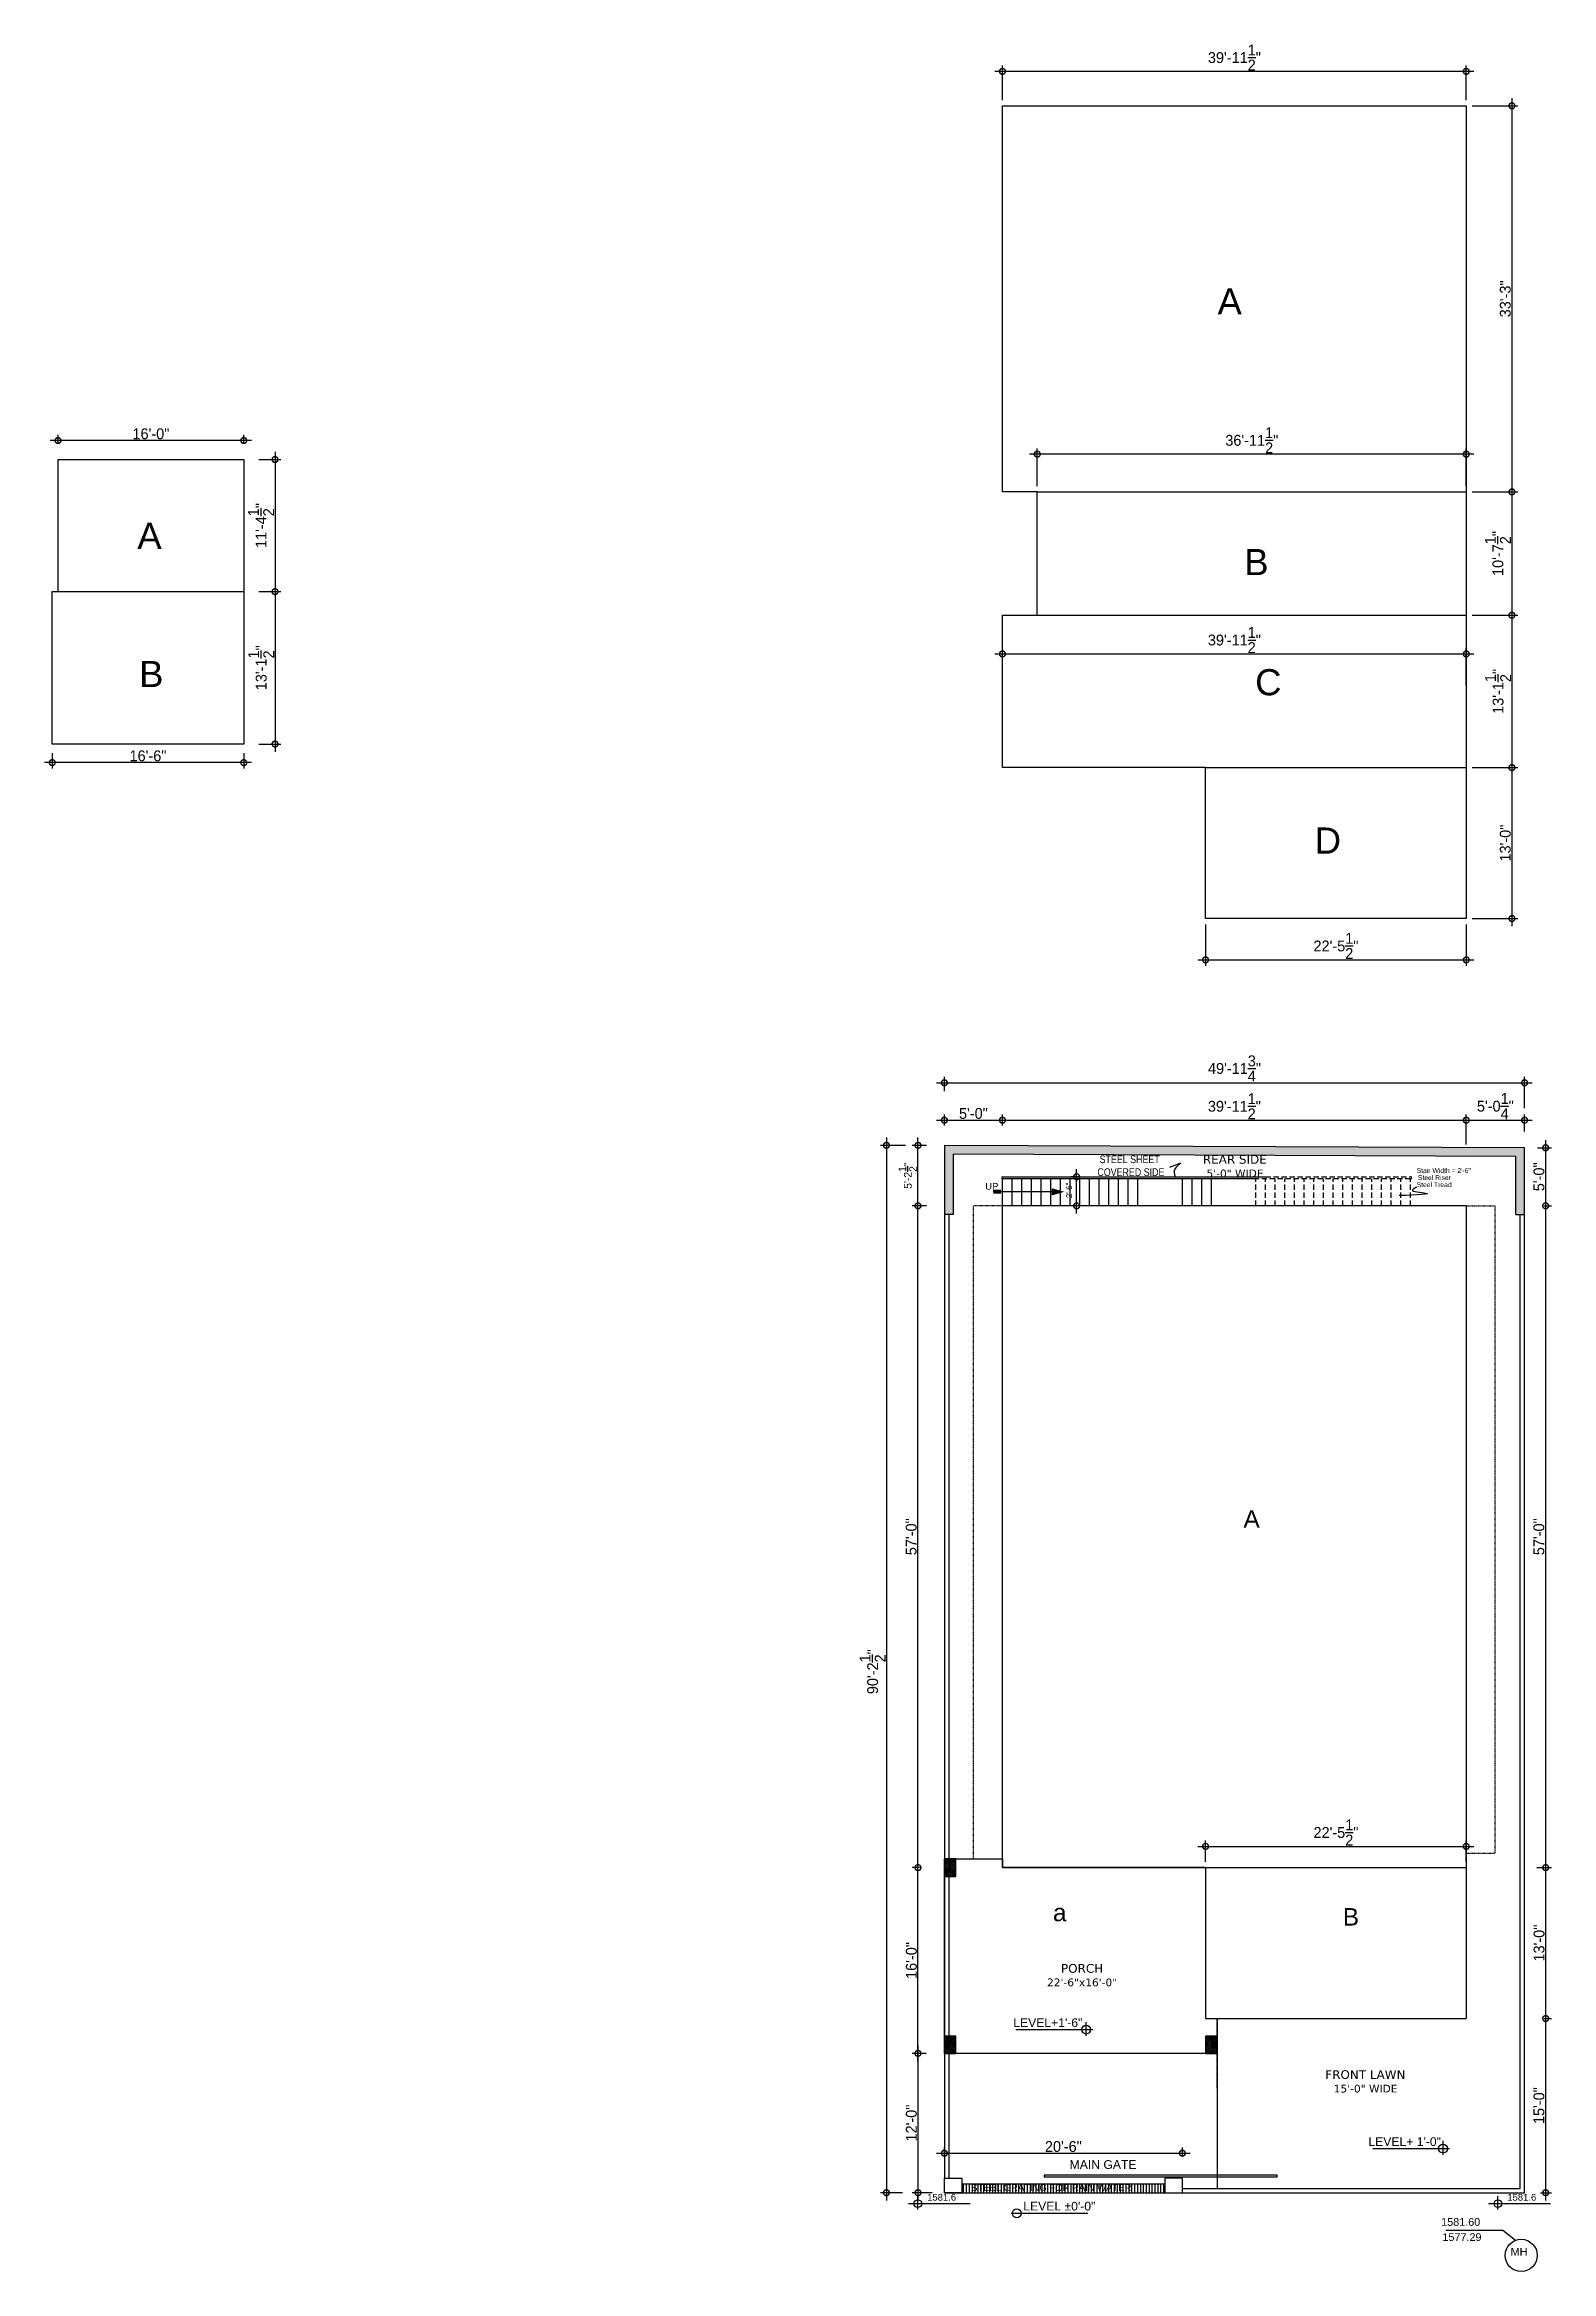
# Model space of a CAD drawing. Header units: inches. Extents: x -36906 to 35154, y -44700 to 686.
# Drawn here: x -25713 to -24155, y -26294 to -23993 of the extents above; entities that cross this region are included whole.
import ezdxf
from ezdxf.enums import TextEntityAlignment as Align

# ---------------------------------------------------------------- set-up
doc = ezdxf.new("R2010")
doc.units = ezdxf.units.IN
doc.header["$LTSCALE"] = 2
doc.header["$MEASUREMENT"] = 0
doc.header["$PDMODE"] = 2
doc.linetypes.add('DASHED2', pattern=[0.375, 0.25, -0.125])
doc.linetypes.add('HIDDEN', pattern=[0.375, 0.25, -0.125])
doc.styles.add('Dimension', font='swisscl.ttf')
doc.styles.add('dimtex', font='stylu.ttf')
doc.styles.add('SANSSERIF', font='sanss___.ttf', dxfattribs={"height": 7})
doc.dimstyles.new('G8', dxfattribs={"dimscale": 8, "dimtxt": 1, "dimasz": 1.75, "dimexe": 1, "dimexo": 0.25, "dimgap": 0.125, "dimtad": 1, "dimdec": 3, "dimzin": 3, "dimdsep": 46, "dimlunit": 4, "dimtxsty": 'dimtex', "dimblk": 'DOTSMALL', "dimcen": 0.09375, "dimdle": 1, "dimclrd": 256, "dimclre": 256, "dimclrt": 6, "dimadec": 0, "dimazin": 1, "dimtfac": 1, "dimtdec": 3, "dimtofl": 0, "dimtmove": 1, "dimatfit": 3, "dimldrblk": 'DOTSMALL', "dimfxl": 0, "dimtolj": 1, "dimtzin": 1, "dimlwd": -1, "dimlwe": -1, "dimarcsym": 0})
pattern_1 = [(50, (-124555.741, -52654.252), (7.17260183, -0.62752135), [0.75, -8.25]), (355, (-124555.741, -52654.252), (-1.38751334, 7.52192134), [0.6, -6.6]), (100.4514, (-124555.143, -52654.304), (5.7850938, 6.8943954), [0.6374019, -7.0114211]), (46.1842, (-124555.741, -52652.252), (10.6724105, -1.65519014), [1.125, -12.375]), (96.6356, (-124554.852, -52652.39), (9.3466271, 9.7411787), [0.9561029, -10.51713]), (351.1842, (-124555.741, -52652.252), (9.3466195, 9.741186), [0.9, -9.9]), (21, (-124554.741, -52652.752), (5.96907052, -4.0261889), [0.75, -8.25]), (326, (-124554.741, -52652.752), (2.4331533, 7.25150045), [0.6, -6.6]), (71.4514, (-124554.2436, -52653.0875), (8.4022263, 3.22530497), [0.6374019, -7.0114211]), (37.5, (-124555.741, -52654.252), (0.121598553, 3.32893854), [0, -6.52, 0, -6.7, 0, -6.625]), (7.5, (-124555.741, -52654.252), (2.63069537, 3.94411712), [0, -3.82, 0, -6.37, 0, -2.525]), (327.5, (-124557.971, -52654.252), (5.33822436, -0.22554872), [0, -2.5, 0, -7.8, 0, -10.35]), (317.5, (-124558.971, -52654.252), (5.8318617, 1.00104982), [0, -3.25, 0, -5.18, 0, -7.35])]

msp = doc.modelspace()

# ---------------------------------------------------------------- texts
at = {"style": 'SANSSERIF'}
for s, height, p in [('A', 27, (-24487.9487, -24271.5575)), ('A', 27, (-25604.6658, -24513.8719)), ('B', 27, (-24460.319, -24540.9361)), ('B', 27, (-25602.7653, -24656.6114)), ('C', 27, (-24448.0127, -24665.1184)), ('D', 27, (-24386.4348, -24828.7772)), ('Stair Width = 2\'-6"', 5, (-24266.6314, -25158.8324)), ('UP', 7, (-24733.8801, -25176.1217)), (' Steel Tread  ', 5, (-24275.5795, -25173.4586)), ('Steel Riser    ', 5, (-24272.42, -25166.0694)), ('A', 18, (-24465.2993, -25525.375)), ('a', 18, (-24663.6617, -25932.2148)), ('B', 18, (-24362.5669, -25936.6661)), ('LEVEL+1\'-6"', 9, (-24675.9815, -26041.56)), ('LEVEL+ 1\'-0"', 9, (-24307.0583, -26164.5175)), ('MAIN GATE', 9, (-24618.8592, -26188.1626)), ('1581.6', 7, (-24785.7543, -26221.0289)), ('STEEL GRATING FOR RAIN WATER', 7, (-24672.4265, -26211.0762)), ('1581.6', 7, (-24185.9996, -26221.0289)), ('LEVEL %%P0\'-0"', 9, (-24664.067, -26231.1841)), ('1581.60', 8, (-24249.1507, -26247.0107)), ('1577.29', 8, (-24247.8574, -26262.7082)), ('MH', 8, (-24188.8534, -26277.7952))]:
    msp.add_text(s, height=height, dxfattribs=at).set_placement(p, align=Align.CENTER)
at = {"insert": (-24593.9104, -25140.6771, 0), "char_height": 7, "width": 151.031655, "attachment_point": 2, "style": 'Dimension'}
msp.add_mtext('\\A1;{\\fTechnicLite|b0|i0|c2|p2;\\H1.143x;  STEEL SHEET    \\P   COVERED SIDE  \\H0.5831x;   }', dxfattribs=at)
at = {"char_height": 7, "attachment_point": 2, "style": 'SANSSERIF'}
for s, insert in [('\\A1;{\\fVerdana|b0|i0|c0|p34;\\H1.286x;   REAR SIDE \\H0.7781x;\\P\\H0.9994x;    \\H1.143x;5\'-0" WIDE}', (-24488.5605, -25140.2756)), ('{\\fVerdana|b0|i0|c0|p34;\\H1.286x;PORCH \\H0.7781x;\\P\\H1.142x;22\'-6"x16\'-0"}', (-24640.5867, -25976.4042)), ('\\A1;{\\fVerdana|b0|i0|c0|p34;\\H1.286x;   FRONT LAWN\\P\\H0.7776x;    \\H1.143x;15\'-0" WIDE}', (-24353.5723, -26086.1953))]:
    msp.add_mtext(s, dxfattribs=dict(at, insert=insert))

# ---------------------------------------------------------------- blocks, each defined once
blk = doc.blocks.new('_DotSmall')
at = {"color": 0, "linetype": 'ByBlock', "const_width": 0.5}
blk.add_lwpolyline([(-0.0625, 0, 1), (0.0625, 0, 1)], format="xyb", close=True, dxfattribs=at)
blk = doc.blocks.new('*D200')
for p, q in [((-24782.9, -25074.2), (-24782.9, -25059.6)), ((-24183.1, -25091.8), (-24183.1, -25059.6)), ((-24790.9, -25065.6), (-24175.1, -25065.6))]:
    blk.add_line(p, q)
at = {"layer": 'Defpoints', "color": 0}
for p in [(-24782.9, -25080.2), (-24183.1, -25065.6), (-24183.1, -25097.8)]:
    blk.add_point(p, dxfattribs=at)
at = {"xscale": 12, "yscale": 12, "zscale": 12, "rotation": 180}
blk.add_blockref('_DotSmall', (-24782.9, -25065.6), dxfattribs=at)
at = {"xscale": 12, "yscale": 12, "zscale": 12}
blk.add_blockref('_DotSmall', (-24183.1, -25065.6), dxfattribs=at)
at = {"color": 7, "insert": (-24483, -25050.8), "char_height": 11.2, "attachment_point": 5, "style": 'dimtex'}
blk.add_mtext('\\A1;49\'-11{\\H1.000000x;\\S3/4;}"', dxfattribs=at)
blk = doc.blocks.new('*D201')
for p, q in [((-24801.4, -25130.3), (-24816.2, -25130.3)), ((-24810.2, -25200.8), (-24810.2, -25122.3)), ((-24801.4, -25192.8), (-24816.2, -25192.8))]:
    blk.add_line(p, q)
at = {"layer": 'Defpoints', "color": 0}
for p in [(-24810.2, -25130.3), (-24795.4, -25130.3), (-24795.4, -25192.8)]:
    blk.add_point(p, dxfattribs=at)
at = {"xscale": 12, "yscale": 12, "zscale": 12}
for p, rotation in [((-24810.2, -25130.3), 90), ((-24810.2, -25192.8), 270)]:
    blk.add_blockref('_DotSmall', p, dxfattribs=dict(at, rotation=rotation))
at = {"color": 7, "insert": (-24820.7, -25161.6), "char_height": 8, "attachment_point": 5, "rotation": 90, "style": 'dimtex'}
blk.add_mtext('\\A1;5\'-2{\\H1.000000x;\\S1/2;}"', dxfattribs=at)
blk = doc.blocks.new('*D202')
for p, q in [((-24801.7, -26068.8), (-24816.2, -26068.8)), ((-24810.2, -26060.8), (-24810.2, -26220.8)), ((-24795.7, -26212.8), (-24816.2, -26212.8))]:
    blk.add_line(p, q)
at = {"layer": 'Defpoints', "color": 0}
for p in [(-24795.7, -26068.8), (-24810.2, -26212.8), (-24789.7, -26212.8)]:
    blk.add_point(p, dxfattribs=at)
at = {"xscale": 12, "yscale": 12, "zscale": 12}
for p, rotation in [((-24810.2, -26068.8), 90), ((-24810.2, -26212.8), 270)]:
    blk.add_blockref('_DotSmall', p, dxfattribs=dict(at, rotation=rotation))
at = {"color": 7, "insert": (-24817, -26140.8), "char_height": 11.2, "attachment_point": 5, "rotation": 90, "style": 'dimtex'}
blk.add_mtext('\\A1;12\'-0"', dxfattribs=at)
blk = doc.blocks.new('*D203')
for p, q in [((-24646.2, -25200.8), (-24646.2, -25154.8)), ((-24643.9, -25162.8), (-24652.2, -25162.8)), ((-24643.9, -25192.8), (-24652.2, -25192.8))]:
    blk.add_line(p, q)
at = {"layer": 'Defpoints', "color": 0}
for p in [(-24646.2, -25162.8), (-24637.9, -25162.8), (-24637.9, -25192.8)]:
    blk.add_point(p, dxfattribs=at)
at = {"xscale": 12, "yscale": 12, "zscale": 12}
for p, rotation in [((-24646.2, -25162.8), 90), ((-24646.2, -25192.8), 270)]:
    blk.add_blockref('_DotSmall', p, dxfattribs=dict(at, rotation=rotation))
at = {"color": 7, "insert": (-24654, -25176.8), "char_height": 6, "attachment_point": 5, "rotation": 90, "style": 'dimtex'}
blk.add_mtext('\\A1;2\'-6"', dxfattribs=at)
blk = doc.blocks.new('*D204')
for p, q in [((-24790.9, -25104.3), (-24714.9, -25104.3)), ((-24782.9, -25109.9), (-24782.9, -25098.3)), ((-24722.9, -25109.9), (-24722.9, -25098.3))]:
    blk.add_line(p, q)
at = {"layer": 'Defpoints', "color": 0}
for p in [(-24722.9, -25104.3), (-24782.9, -25115.9), (-24722.9, -25115.9)]:
    blk.add_point(p, dxfattribs=at)
at = {"xscale": 12, "yscale": 12, "zscale": 12, "rotation": 180}
blk.add_blockref('_DotSmall', (-24782.9, -25104.3), dxfattribs=at)
at = {"xscale": 12, "yscale": 12, "zscale": 12}
blk.add_blockref('_DotSmall', (-24722.9, -25104.3), dxfattribs=at)
at = {"color": 7, "insert": (-24752.9, -25097.4), "char_height": 11.2, "attachment_point": 5, "style": 'dimtex'}
blk.add_mtext('\\A1;5\'-0"', dxfattribs=at)
blk = doc.blocks.new('*D205')
for p, q in [((-24730.9, -25104.3), (-24235.4, -25104.3)), ((-24722.9, -25109.9), (-24722.9, -25098.3)), ((-24243.4, -25104.3), (-24243.4, -25098.3))]:
    blk.add_line(p, q)
at = {"layer": 'Defpoints', "color": 0}
for p in [(-24243.4, -25104.3), (-24243.4, -25110.3), (-24722.9, -25115.9)]:
    blk.add_point(p, dxfattribs=at)
at = {"xscale": 12, "yscale": 12, "zscale": 12, "rotation": 180}
blk.add_blockref('_DotSmall', (-24722.9, -25104.3), dxfattribs=at)
at = {"xscale": 12, "yscale": 12, "zscale": 12}
blk.add_blockref('_DotSmall', (-24243.4, -25104.3), dxfattribs=at)
at = {"color": 7, "insert": (-24483.1, -25089.9), "char_height": 11.2, "attachment_point": 5, "style": 'dimtex'}
blk.add_mtext('\\A1;39\'-11{\\H1.000000x;\\S1/2;}"', dxfattribs=at)
blk = doc.blocks.new('*D206')
for p, q in [((-24251.4, -25104.3), (-24175.1, -25104.3)), ((-24243.4, -25129.5), (-24243.4, -25098.3)), ((-24183.1, -25116), (-24183.1, -25098.3))]:
    blk.add_line(p, q)
at = {"layer": 'Defpoints', "color": 0}
for p in [(-24183.1, -25104.3), (-24183.1, -25122), (-24243.4, -25135.5)]:
    blk.add_point(p, dxfattribs=at)
at = {"xscale": 12, "yscale": 12, "zscale": 12, "rotation": 180}
blk.add_blockref('_DotSmall', (-24243.4, -25104.3), dxfattribs=at)
at = {"xscale": 12, "yscale": 12, "zscale": 12}
blk.add_blockref('_DotSmall', (-24183.1, -25104.3), dxfattribs=at)
at = {"color": 7, "insert": (-24213.3, -25089.8), "char_height": 11.2, "attachment_point": 5, "style": 'dimtex'}
blk.add_mtext('\\A1;5\'-0{\\H1.000000x;\\S1/4;}"', dxfattribs=at)
blk = doc.blocks.new('*D207')
for p, q in [((-24805, -25192.8), (-24816.2, -25192.8)), ((-24810.2, -25884.8), (-24810.2, -25184.8)), ((-24808.5, -25876.8), (-24816.2, -25876.8))]:
    blk.add_line(p, q)
at = {"layer": 'Defpoints', "color": 0}
for p in [(-24810.2, -25192.8), (-24799, -25192.8), (-24802.5, -25876.8)]:
    blk.add_point(p, dxfattribs=at)
at = {"xscale": 12, "yscale": 12, "zscale": 12}
for p, rotation in [((-24810.2, -25192.8), 90), ((-24810.2, -25876.8), 270)]:
    blk.add_blockref('_DotSmall', p, dxfattribs=dict(at, rotation=rotation))
at = {"color": 7, "insert": (-24817.2, -25534.8), "char_height": 11.2, "attachment_point": 5, "rotation": 90, "style": 'dimtex'}
blk.add_mtext('\\A1;57\'-0"', dxfattribs=at)
blk = doc.blocks.new('*D208')
for p, q in [((-24810.2, -26076.8), (-24810.2, -25868.8)), ((-24808.5, -25876.8), (-24816.2, -25876.8)), ((-24805.3, -26068.8), (-24816.2, -26068.8))]:
    blk.add_line(p, q)
at = {"layer": 'Defpoints', "color": 0}
for p in [(-24810.2, -25876.8), (-24802.5, -25876.8), (-24799.3, -26068.8)]:
    blk.add_point(p, dxfattribs=at)
at = {"xscale": 12, "yscale": 12, "zscale": 12}
for p, rotation in [((-24810.2, -25876.8), 90), ((-24810.2, -26068.8), 270)]:
    blk.add_blockref('_DotSmall', p, dxfattribs=dict(at, rotation=rotation))
at = {"color": 7, "insert": (-24817, -25972.8), "char_height": 11.2, "attachment_point": 5, "rotation": 90, "style": 'dimtex'}
blk.add_mtext('\\A1;16\'-0"', dxfattribs=at)
blk = doc.blocks.new('*D209')
for p, q in [((-24162.9, -25192.8), (-24155.3, -25192.8)), ((-24161.3, -25884.8), (-24161.3, -25184.8)), ((-24170.6, -25876.8), (-24155.3, -25876.8))]:
    blk.add_line(p, q)
at = {"layer": 'Defpoints', "color": 0}
for p in [(-24168.9, -25192.8), (-24161.3, -25192.8), (-24176.6, -25876.8)]:
    blk.add_point(p, dxfattribs=at)
at = {"xscale": 12, "yscale": 12, "zscale": 12}
for p, rotation in [((-24161.3, -25192.8), 90), ((-24161.3, -25876.8), 270)]:
    blk.add_blockref('_DotSmall', p, dxfattribs=dict(at, rotation=rotation))
at = {"color": 7, "insert": (-24168.3, -25534.8), "char_height": 11.2, "attachment_point": 5, "rotation": 90, "style": 'dimtex'}
blk.add_mtext('\\A1;57\'-0"', dxfattribs=at)
blk = doc.blocks.new('*D210')
for p, q in [((-24169.6, -25132.8), (-24155.3, -25132.8)), ((-24161.3, -25200.8), (-24161.3, -25124.8)), ((-24162.9, -25192.8), (-24155.3, -25192.8))]:
    blk.add_line(p, q)
at = {"layer": 'Defpoints', "color": 0}
for p in [(-24175.6, -25132.8), (-24161.3, -25132.8), (-24168.9, -25192.8)]:
    blk.add_point(p, dxfattribs=at)
at = {"xscale": 12, "yscale": 12, "zscale": 12}
for p, rotation in [((-24161.3, -25132.8), 90), ((-24161.3, -25192.8), 270)]:
    blk.add_blockref('_DotSmall', p, dxfattribs=dict(at, rotation=rotation))
at = {"color": 7, "insert": (-24168.2, -25162.8), "char_height": 11.2, "attachment_point": 5, "rotation": 90, "style": 'dimtex'}
blk.add_mtext('\\A1;5\'-0"', dxfattribs=at)
blk = doc.blocks.new('*D211')
for p, q in [((-24161.3, -26040.8), (-24161.3, -25868.8)), ((-24170.6, -25876.8), (-24155.3, -25876.8)), ((-24162.9, -26032.8), (-24155.3, -26032.8))]:
    blk.add_line(p, q)
at = {"layer": 'Defpoints', "color": 0}
for p in [(-24176.6, -25876.8), (-24161.3, -25876.8), (-24168.9, -26032.8)]:
    blk.add_point(p, dxfattribs=at)
at = {"xscale": 12, "yscale": 12, "zscale": 12}
for p, rotation in [((-24161.3, -25876.8), 90), ((-24161.3, -26032.8), 270)]:
    blk.add_blockref('_DotSmall', p, dxfattribs=dict(at, rotation=rotation))
at = {"color": 7, "insert": (-24168.1, -25954.8), "char_height": 11.2, "attachment_point": 5, "rotation": 90, "style": 'dimtex'}
blk.add_mtext('\\A1;13\'-0"', dxfattribs=at)
blk = doc.blocks.new('*D212')
for p, q in [((-24823.1, -25130.3), (-24848.8, -25130.3)), ((-24842.8, -25122.3), (-24842.8, -26220.8)), ((-24826.2, -26212.8), (-24848.8, -26212.8))]:
    blk.add_line(p, q)
at = {"layer": 'Defpoints', "color": 0}
for p in [(-24817.1, -25130.3), (-24842.8, -26212.8), (-24820.2, -26212.8)]:
    blk.add_point(p, dxfattribs=at)
at = {"xscale": 12, "yscale": 12, "zscale": 12}
for p, rotation in [((-24842.8, -25130.3), 90), ((-24842.8, -26212.8), 270)]:
    blk.add_blockref('_DotSmall', p, dxfattribs=dict(at, rotation=rotation))
at = {"color": 7, "insert": (-24857.1, -25674.3), "char_height": 11.2, "attachment_point": 5, "rotation": 90, "style": 'dimtex'}
blk.add_mtext('\\A1;90\'-2{\\H1.000000x;\\S1/2;}"', dxfattribs=at)
blk = doc.blocks.new('*D213')
for p, q in [((-24161.3, -26220.8), (-24161.3, -26024.8)), ((-24162.9, -26032.8), (-24155.3, -26032.8)), ((-24166.8, -26212.8), (-24155.3, -26212.8))]:
    blk.add_line(p, q)
at = {"layer": 'Defpoints', "color": 0}
for p in [(-24168.9, -26032.8), (-24161.3, -26032.8), (-24172.8, -26212.8)]:
    blk.add_point(p, dxfattribs=at)
at = {"xscale": 12, "yscale": 12, "zscale": 12}
for p, rotation in [((-24161.3, -26032.8), 90), ((-24161.3, -26212.8), 270)]:
    blk.add_blockref('_DotSmall', p, dxfattribs=dict(at, rotation=rotation))
at = {"color": 7, "insert": (-24168.2, -26122.8), "char_height": 11.2, "attachment_point": 5, "rotation": 90, "style": 'dimtex'}
blk.add_mtext('\\A1;15\'-0"', dxfattribs=at)
blk = doc.blocks.new('*D214')
for p, q in [((-24782.9, -26173.9), (-24782.9, -26166)), ((-24536.9, -26173.9), (-24536.9, -26166)), ((-24790.9, -26172), (-24528.9, -26172))]:
    blk.add_line(p, q)
at = {"layer": 'Defpoints', "color": 0}
for p in [(-24782.9, -26179.9), (-24536.9, -26172), (-24536.9, -26179.9)]:
    blk.add_point(p, dxfattribs=at)
at = {"xscale": 12, "yscale": 12, "zscale": 12, "rotation": 180}
blk.add_blockref('_DotSmall', (-24782.9, -26172), dxfattribs=at)
at = {"xscale": 12, "yscale": 12, "zscale": 12}
blk.add_blockref('_DotSmall', (-24536.9, -26172), dxfattribs=at)
at = {"color": 7, "insert": (-24659.9, -26165.1), "char_height": 11.2, "attachment_point": 5, "style": 'dimtex'}
blk.add_mtext('\\A1;20\'-6"', dxfattribs=at)
blk = doc.blocks.new('*D215')
for p, q in [((-24520.9, -25854.9), (-24235.4, -25854.9)), ((-24512.9, -25870.8), (-24512.9, -25848.9)), ((-24243.4, -25870.8), (-24243.4, -25848.9))]:
    blk.add_line(p, q)
at = {"layer": 'Defpoints', "color": 0}
for p in [(-24243.4, -25854.9), (-24512.9, -25876.8), (-24243.4, -25876.8)]:
    blk.add_point(p, dxfattribs=at)
at = {"xscale": 12, "yscale": 12, "zscale": 12, "rotation": 180}
blk.add_blockref('_DotSmall', (-24512.9, -25854.9), dxfattribs=at)
at = {"xscale": 12, "yscale": 12, "zscale": 12}
blk.add_blockref('_DotSmall', (-24243.4, -25854.9), dxfattribs=at)
at = {"color": 7, "insert": (-24378.1, -25840.5), "char_height": 11.2, "attachment_point": 5, "style": 'dimtex'}
blk.add_mtext('\\A1;22\'-5{\\H1.000000x;\\S1/2;}"', dxfattribs=at)
blk = doc.blocks.new('*D222')
for p, q in [((-24196.2, -24047.9), (-24196.2, -24462.9)), ((-24237.4, -24055.9), (-24190.2, -24055.9)), ((-24237.4, -24454.9), (-24190.2, -24454.9))]:
    blk.add_line(p, q)
at = {"layer": 'Defpoints', "color": 0}
for p in [(-24243.4, -24055.9), (-24243.4, -24454.9), (-24196.2, -24454.9)]:
    blk.add_point(p, dxfattribs=at)
at = {"xscale": 12, "yscale": 12, "zscale": 12}
for p, rotation in [((-24196.2, -24055.9), 90), ((-24196.2, -24454.9), 270)]:
    blk.add_blockref('_DotSmall', p, dxfattribs=dict(at, rotation=rotation))
at = {"color": 7, "insert": (-24203, -24255.4), "char_height": 11.2, "attachment_point": 5, "rotation": 90, "style": 'dimtex'}
blk.add_mtext('\\A1;33\'-3"', dxfattribs=at)
blk = doc.blocks.new('*D223')
for p, q in [((-24237.4, -24454.9), (-24190.2, -24454.9)), ((-24196.2, -24446.9), (-24196.2, -24590.4)), ((-24237.4, -24582.4), (-24190.2, -24582.4))]:
    blk.add_line(p, q)
at = {"layer": 'Defpoints', "color": 0}
for p in [(-24243.4, -24454.9), (-24243.4, -24582.4), (-24196.2, -24582.4)]:
    blk.add_point(p, dxfattribs=at)
at = {"xscale": 12, "yscale": 12, "zscale": 12}
for p, rotation in [((-24196.2, -24454.9), 90), ((-24196.2, -24582.4), 270)]:
    blk.add_blockref('_DotSmall', p, dxfattribs=dict(at, rotation=rotation))
at = {"color": 7, "insert": (-24210.7, -24518.6), "char_height": 11.2, "attachment_point": 5, "rotation": 90, "style": 'dimtex'}
blk.add_mtext('\\A1;10\'-7{\\H1.000000x;\\S1/2;}"', dxfattribs=at)
blk = doc.blocks.new('*D224')
for p, q in [((-24196.2, -24574.4), (-24196.2, -24747.9)), ((-24237.4, -24582.4), (-24190.2, -24582.4)), ((-24237.4, -24739.9), (-24190.2, -24739.9))]:
    blk.add_line(p, q)
at = {"layer": 'Defpoints', "color": 0}
for p in [(-24243.4, -24582.4), (-24243.4, -24739.9), (-24196.2, -24739.9)]:
    blk.add_point(p, dxfattribs=at)
at = {"xscale": 12, "yscale": 12, "zscale": 12}
for p, rotation in [((-24196.2, -24582.4), 90), ((-24196.2, -24739.9), 270)]:
    blk.add_blockref('_DotSmall', p, dxfattribs=dict(at, rotation=rotation))
at = {"color": 7, "insert": (-24210.5, -24661.1), "char_height": 11.2, "attachment_point": 5, "rotation": 90, "style": 'dimtex'}
blk.add_mtext('\\A1;13\'-1{\\H1.000000x;\\S1/2;}"', dxfattribs=at)
blk = doc.blocks.new('*D225')
for p, q in [((-24237.4, -24739.9), (-24190.2, -24739.9)), ((-24196.2, -24731.9), (-24196.2, -24903.9)), ((-24237.4, -24895.9), (-24190.2, -24895.9))]:
    blk.add_line(p, q)
at = {"layer": 'Defpoints', "color": 0}
for p in [(-24243.4, -24739.9), (-24243.4, -24895.9), (-24196.2, -24895.9)]:
    blk.add_point(p, dxfattribs=at)
at = {"xscale": 12, "yscale": 12, "zscale": 12}
for p, rotation in [((-24196.2, -24739.9), 90), ((-24196.2, -24895.9), 270)]:
    blk.add_blockref('_DotSmall', p, dxfattribs=dict(at, rotation=rotation))
at = {"color": 7, "insert": (-24203, -24817.9), "char_height": 11.2, "attachment_point": 5, "rotation": 90, "style": 'dimtex'}
blk.add_mtext('\\A1;13\'-0"', dxfattribs=at)
blk = doc.blocks.new('*D226')
for p, q in [((-24235.4, -24020.3), (-24730.9, -24020.3)), ((-24722.9, -24049.9), (-24722.9, -24014.3)), ((-24243.4, -24049.9), (-24243.4, -24014.3))]:
    blk.add_line(p, q)
at = {"layer": 'Defpoints', "color": 0}
for p in [(-24722.9, -24020.3), (-24722.9, -24055.9), (-24243.4, -24055.9)]:
    blk.add_point(p, dxfattribs=at)
at = {"xscale": 12, "yscale": 12, "zscale": 12, "rotation": 180}
blk.add_blockref('_DotSmall', (-24722.9, -24020.3), dxfattribs=at)
at = {"xscale": 12, "yscale": 12, "zscale": 12}
blk.add_blockref('_DotSmall', (-24243.4, -24020.3), dxfattribs=at)
at = {"color": 7, "insert": (-24483.1, -24006), "char_height": 11.2, "attachment_point": 5, "style": 'dimtex'}
blk.add_mtext('\\A1;39\'-11{\\H1.000000x;\\S1/2;}"', dxfattribs=at)
blk = doc.blocks.new('*D227')
for p, q in [((-24235.4, -24415.9), (-24694.9, -24415.9)), ((-24686.9, -24448.9), (-24686.9, -24409.9)), ((-24243.4, -24448.9), (-24243.4, -24409.9))]:
    blk.add_line(p, q)
at = {"layer": 'Defpoints', "color": 0}
for p in [(-24686.9, -24415.9), (-24686.9, -24454.9), (-24243.4, -24454.9)]:
    blk.add_point(p, dxfattribs=at)
at = {"xscale": 12, "yscale": 12, "zscale": 12, "rotation": 180}
blk.add_blockref('_DotSmall', (-24686.9, -24415.9), dxfattribs=at)
at = {"xscale": 12, "yscale": 12, "zscale": 12}
blk.add_blockref('_DotSmall', (-24243.4, -24415.9), dxfattribs=at)
at = {"color": 7, "insert": (-24465.1, -24401.6), "char_height": 11.2, "attachment_point": 5, "style": 'dimtex'}
blk.add_mtext('\\A1;36\'-11{\\H1.000000x;\\S1/2;}"', dxfattribs=at)
blk = doc.blocks.new('*D228')
for p, q in [((-24512.9, -24901.9), (-24512.9, -24944.6)), ((-24243.4, -24901.9), (-24243.4, -24944.6)), ((-24520.9, -24938.6), (-24235.4, -24938.6))]:
    blk.add_line(p, q)
at = {"layer": 'Defpoints', "color": 0}
for p in [(-24512.9, -24895.9), (-24243.4, -24895.9), (-24243.4, -24938.6)]:
    blk.add_point(p, dxfattribs=at)
at = {"xscale": 12, "yscale": 12, "zscale": 12, "rotation": 180}
blk.add_blockref('_DotSmall', (-24512.9, -24938.6), dxfattribs=at)
at = {"xscale": 12, "yscale": 12, "zscale": 12}
blk.add_blockref('_DotSmall', (-24243.4, -24938.6), dxfattribs=at)
at = {"color": 7, "insert": (-24378.1, -24924.2), "char_height": 11.2, "attachment_point": 5, "style": 'dimtex'}
blk.add_mtext('\\A1;22\'-5{\\H1.000000x;\\S1/2;}"', dxfattribs=at)
blk = doc.blocks.new('*D229')
for p, q in [((-24730.9, -24622.4), (-24235.4, -24622.4)), ((-24722.9, -24655.1), (-24722.9, -24616.4)), ((-24243.4, -24655.1), (-24243.4, -24616.4))]:
    blk.add_line(p, q)
at = {"layer": 'Defpoints', "color": 0}
for p in [(-24243.4, -24622.4), (-24722.9, -24661.1), (-24243.4, -24661.1)]:
    blk.add_point(p, dxfattribs=at)
at = {"xscale": 12, "yscale": 12, "zscale": 12, "rotation": 180}
blk.add_blockref('_DotSmall', (-24722.9, -24622.4), dxfattribs=at)
at = {"xscale": 12, "yscale": 12, "zscale": 12}
blk.add_blockref('_DotSmall', (-24243.4, -24622.4), dxfattribs=at)
at = {"color": 7, "insert": (-24483.1, -24608), "char_height": 11.2, "attachment_point": 5, "style": 'dimtex'}
blk.add_mtext('\\A1;39\'-11{\\H1.000000x;\\S1/2;}"', dxfattribs=at)
blk = doc.blocks.new('*D230')
for p, q in [((-25474.9, -24413.5), (-25474.9, -24566)), ((-25491.6, -24421.5), (-25468.9, -24421.5)), ((-25491.6, -24558), (-25468.9, -24558))]:
    blk.add_line(p, q)
at = {"layer": 'Defpoints', "color": 0}
for p in [(-25497.6, -24421.5), (-25497.6, -24558), (-25474.9, -24558)]:
    blk.add_point(p, dxfattribs=at)
at = {"xscale": 12, "yscale": 12, "zscale": 12}
for p, rotation in [((-25474.9, -24421.5), 90), ((-25474.9, -24558), 270)]:
    blk.add_blockref('_DotSmall', p, dxfattribs=dict(at, rotation=rotation))
at = {"color": 7, "insert": (-25489.3, -24489.7), "char_height": 11.2, "attachment_point": 5, "rotation": 90, "style": 'dimtex'}
blk.add_mtext('\\A1;11\'-4{\\H1.000000x;\\S1/2;}"', dxfattribs=at)
blk = doc.blocks.new('*D231')
for p, q in [((-25491.6, -24558), (-25468.9, -24558)), ((-25474.9, -24550), (-25474.9, -24723.5)), ((-25491.6, -24715.5), (-25468.9, -24715.5))]:
    blk.add_line(p, q)
at = {"layer": 'Defpoints', "color": 0}
for p in [(-25497.6, -24558), (-25497.6, -24715.5), (-25474.9, -24715.5)]:
    blk.add_point(p, dxfattribs=at)
at = {"xscale": 12, "yscale": 12, "zscale": 12}
for p, rotation in [((-25474.9, -24558), 90), ((-25474.9, -24715.5), 270)]:
    blk.add_blockref('_DotSmall', p, dxfattribs=dict(at, rotation=rotation))
at = {"color": 7, "insert": (-25489.2, -24636.7), "char_height": 11.2, "attachment_point": 5, "rotation": 90, "style": 'dimtex'}
blk.add_mtext('\\A1;13\'-1{\\H1.000000x;\\S1/2;}"', dxfattribs=at)
blk = doc.blocks.new('*D232')
for p, q in [((-25699.2, -24405), (-25699.2, -24395.8)), ((-25507.2, -24405), (-25507.2, -24395.8)), ((-25499.2, -24401.8), (-25707.2, -24401.8))]:
    blk.add_line(p, q)
at = {"layer": 'Defpoints', "color": 0}
for p in [(-25699.2, -24401.8), (-25699.2, -24411), (-25507.2, -24411)]:
    blk.add_point(p, dxfattribs=at)
at = {"xscale": 12, "yscale": 12, "zscale": 12, "rotation": 180}
blk.add_blockref('_DotSmall', (-25699.2, -24401.8), dxfattribs=at)
at = {"xscale": 12, "yscale": 12, "zscale": 12}
blk.add_blockref('_DotSmall', (-25507.2, -24401.8), dxfattribs=at)
at = {"color": 7, "insert": (-25603.2, -24394.9), "char_height": 11.2, "attachment_point": 5, "style": 'dimtex'}
blk.add_mtext('\\A1;16\'-0"', dxfattribs=at)
blk = doc.blocks.new('*D233')
for p, q in [((-25499.2, -24734.7), (-25713.2, -24734.7)), ((-25705.2, -24725), (-25705.2, -24740.7)), ((-25507.2, -24725), (-25507.2, -24740.7))]:
    blk.add_line(p, q)
at = {"layer": 'Defpoints', "color": 0}
for p in [(-25705.2, -24719), (-25507.2, -24719), (-25705.2, -24734.7)]:
    blk.add_point(p, dxfattribs=at)
at = {"xscale": 12, "yscale": 12, "zscale": 12, "rotation": 180}
blk.add_blockref('_DotSmall', (-25705.2, -24734.7), dxfattribs=at)
at = {"xscale": 12, "yscale": 12, "zscale": 12}
blk.add_blockref('_DotSmall', (-25507.2, -24734.7), dxfattribs=at)
at = {"color": 7, "insert": (-25606.2, -24727.8), "char_height": 11.2, "attachment_point": 5, "style": 'dimtex'}
blk.add_mtext('\\A1;16\'-6"', dxfattribs=at)

# ---------------------------------------------------------------- dimensions: what is measured, and where the dimension line sits
for base, p1, p2, picture, middle in [((-24722.8978, -24020.3052), (-24243.3978, -24055.8595), (-24722.8978, -24055.8595), '*D226', (-24483.1478, -24005.9885)), ((-25699.1724, -24401.7738), (-25507.1724, -24411.0446), (-25699.1724, -24411.0446), '*D232', (-25603.1724, -24394.9237)), ((-24686.8978, -24415.9242), (-24243.3978, -24454.8595), (-24686.8978, -24454.8595), '*D227', (-24465.1478, -24401.5993)), ((-24243.3978, -24622.3641), (-24722.8978, -24661.1095), (-24243.3978, -24661.1095), '*D229', (-24483.1478, -24608.0474)), ((-25705.1724, -24734.6507), (-25507.1724, -24718.9781), (-25705.1724, -24718.9781), '*D233', (-25606.1724, -24727.8416)), ((-24243.3978, -24938.5534), (-24512.8978, -24895.8595), (-24243.3978, -24895.8595), '*D228', (-24378.1478, -24924.1957)), ((-24183.1431, -25065.571), (-24782.8978, -25080.2328), (-24183.1431, -25097.7561), '*D200', (-24483.0204, -25050.8197)), ((-24243.3978, -25104.2532), (-24722.8978, -25115.8543), (-24243.3978, -25110.2532), '*D205', (-24483.1478, -25089.9365)), ((-24183.1431, -25104.2532), (-24243.3978, -25135.5168), (-24183.1431, -25121.979), '*D206', (-24213.2704, -25089.7561)), ((-24722.8978, -25104.2532), (-24782.8978, -25115.8543), (-24722.8978, -25115.8543), '*D204', (-24752.8978, -25097.3703)), ((-24243.3978, -25854.8948), (-24512.8978, -25876.8381), (-24243.3978, -25876.8381), '*D215', (-24378.1478, -25840.5371)), ((-24536.8922, -26171.9789), (-24782.8978, -26179.8828), (-24536.8922, -26179.8828), '*D214', (-24659.895, -26165.1288))]:
    dim = msp.add_linear_dim(base=base, p1=p1, p2=p2, dimstyle='G8', override={"dimtxt": 1.4, "dimasz": 1.5, "dimexe": 0.75, "dimexo": 0.75, "dimclrt": 7})
    dim.commit()
    dim.dimension.update_dxf_attribs({"geometry": picture, "text_midpoint": middle})
for base, p1, p2, override, picture, middle in [((-24196.1676, -24454.8595), (-24243.3978, -24055.8595), (-24243.3978, -24454.8595), {"dimtxt": 1.4, "dimasz": 1.5, "dimexe": 0.75, "dimexo": 0.75, "dimclrt": 7}, '*D222', (-24202.9685, -24255.3595)), ((-25474.9169, -24557.9947), (-25497.5846, -24421.4947), (-25497.5846, -24557.9947), {"dimtxt": 1.4, "dimasz": 1.5, "dimexe": 0.75, "dimexo": 0.75, "dimclrt": 7}, '*D230', (-25489.2828, -24489.7447)), ((-24196.1676, -24582.3595), (-24243.3978, -24454.8595), (-24243.3978, -24582.3595), {"dimtxt": 1.4, "dimasz": 1.5, "dimexe": 0.75, "dimexo": 0.75, "dimclrt": 7}, '*D223', (-24210.6853, -24518.6095)), ((-25474.9169, -24715.4947), (-25497.5846, -24557.9947), (-25497.5846, -24715.4947), {"dimtxt": 1.4, "dimasz": 1.5, "dimexe": 0.75, "dimexo": 0.75, "dimclrt": 7}, '*D231', (-25489.2337, -24636.7447)), ((-24196.1676, -24739.8595), (-24243.3978, -24582.3595), (-24243.3978, -24739.8595), {"dimtxt": 1.4, "dimasz": 1.5, "dimexe": 0.75, "dimexo": 0.75, "dimclrt": 7}, '*D224', (-24210.4844, -24661.1095)), ((-24196.1676, -24895.8595), (-24243.3978, -24739.8595), (-24243.3978, -24895.8595), {"dimtxt": 1.4, "dimasz": 1.5, "dimexe": 0.75, "dimexo": 0.75, "dimclrt": 7}, '*D225', (-24203.0095, -24817.8595)), ((-24810.1878, -25130.3181), (-24795.3625, -25192.8381), (-24795.3625, -25130.3181), {"dimasz": 1.5, "dimexe": 0.75, "dimexo": 0.75, "dimclrt": 7}, '*D201', (-24820.7291, -25161.5781)), ((-24161.2985, -25132.8381), (-24168.9415, -25192.8381), (-24175.6037, -25132.8381), {"dimtxt": 1.4, "dimasz": 1.5, "dimexe": 0.75, "dimexo": 0.75, "dimclrt": 7}, '*D210', (-24168.1814, -25162.8381)), ((-24810.1878, -25192.8381), (-24802.5449, -25876.8381), (-24799.0134, -25192.8381), {"dimtxt": 1.4, "dimasz": 1.5, "dimexe": 0.75, "dimexo": 0.75, "dimclrt": 7}, '*D207', (-24817.2306, -25534.8381)), ((-24161.2985, -25192.8381), (-24176.6406, -25876.8381), (-24168.9415, -25192.8381), {"dimtxt": 1.4, "dimasz": 1.5, "dimexe": 0.75, "dimexo": 0.75, "dimclrt": 7}, '*D209', (-24168.3413, -25534.8381)), ((-24810.1878, -25876.8381), (-24799.3039, -26068.8381), (-24802.5449, -25876.8381), {"dimtxt": 1.4, "dimasz": 1.5, "dimexe": 0.75, "dimexo": 0.75, "dimclrt": 7}, '*D208', (-24817.0379, -25972.8381)), ((-24161.2985, -25876.8381), (-24168.9415, -26032.8381), (-24176.6406, -25876.8381), {"dimtxt": 1.4, "dimasz": 1.5, "dimexe": 0.75, "dimexo": 0.75, "dimclrt": 7}, '*D211', (-24168.1404, -25954.8381)), ((-24161.2985, -26032.8381), (-24172.762, -26212.8381), (-24168.9415, -26032.8381), {"dimtxt": 1.4, "dimasz": 1.5, "dimexe": 0.75, "dimexo": 0.75, "dimclrt": 7}, '*D213', (-24168.1814, -26122.8381)), ((-24810.1878, -26212.8381), (-24795.7129, -26068.8381), (-24789.7129, -26212.8381), {"dimtxt": 1.4, "dimasz": 1.5, "dimexe": 0.75, "dimexo": 0.75, "dimclrt": 7}, '*D202', (-24816.9887, -26140.8381))]:
    dim = msp.add_linear_dim(base=base, p1=p1, p2=p2, angle=90, dimstyle='G8', override=override)
    dim.commit()
    dim.dimension.update_dxf_attribs({"geometry": picture, "text_midpoint": middle})
for base, p1, p2, override, picture, middle in [((-24842.8065, -26212.8381), (-24817.1294, -25130.3181), (-24820.2045, -26212.8381), {"dimtxt": 1.4, "dimasz": 1.5, "dimexe": 0.75, "dimexo": 0.75, "dimclrt": 7}, '*D212', (-24842.8065, -25674.3381)), ((-24646.2372, -25162.8381), (-24637.8997, -25192.8381), (-24637.8997, -25162.8381), {"dimtxt": 0.75, "dimasz": 1.5, "dimexe": 0.75, "dimexo": 0.75, "dimclrt": 7}, '*D203', (-24649.9343, -25176.8381))]:
    dim = msp.add_linear_dim(base=base, p1=p1, p2=p2, angle=90, dimstyle='G8', override=override)
    dim.commit()
    dim.dimension.update_dxf_attribs({"geometry": picture, "text_midpoint": middle, "dimtype": 160})

# ---------------------------------------------------------------- hatches: boundary and pattern name
at = {"ltscale": 2.1}
h = msp.add_hatch(dxfattribs=at)
h.set_pattern_fill('AR-CONC', color=256, style=0)
h.set_pattern_definition(pattern_1)
h.paths.add_polyline_path([(-24587.4998, -25131.1391), (-24782.8978, -25130.3181), (-24782.8978, -25201.8381), (-24773.8978, -25201.8381), (-24773.8978, -25139.356), (-24587.4998, -25140.1392)])
h.paths.add_polyline_path([(-24479.5426, -25131.5927), (-24587.4998, -25131.1391), (-24587.4998, -25140.1392), (-24479.5426, -25140.5928)])
h.paths.add_polyline_path([(-24530.3449, -25138.5256), (-24446.7761, -25138.5256), (-24446.7761, -25164.8539), (-24530.3449, -25164.8539)], flags=9)
h = msp.add_hatch(dxfattribs=at)
h.set_pattern_fill('AR-CONC', color=256, style=0)
h.set_pattern_definition(pattern_1)
h.paths.add_polyline_path([(-24183.1431, -25132.8381), (-24479.5426, -25131.5927), (-24479.5426, -25140.5928), (-24192.1431, -25141.8004), (-24192.1431, -25201.8381), (-24183.1431, -25201.8381)])
h.paths.add_polyline_path([(-24530.3449, -25138.5256), (-24446.7761, -25138.5256), (-24446.7761, -25164.8539), (-24530.3449, -25164.8539)], flags=9)
at = {"linetype": 'ByBlock'}
h = msp.add_hatch(dxfattribs=at)
h.set_pattern_fill('NET', color=256, scale=12, angle=45, style=0)
h.set_pattern_definition([(45, (-77086.0564, -42980.2165), (-1.06066017, 1.06066017), []), (135, (-77086.0564, -42980.2165), (-1.06066017, -1.06066017), [])])
h.paths.add_polyline_path([(-24782.8978, -25885.8381), (-24770.8978, -25885.8381), (-24770.8978, -25867.8381), (-24782.8978, -25867.8381)])
h = msp.add_hatch(dxfattribs=at)
h.set_pattern_fill('NET', color=256, scale=12, angle=45, style=0)
h.set_pattern_definition([(45, (-77086.0564, -43016.2165), (-1.06066017, 1.06066017), []), (135, (-77086.0564, -43016.2165), (-1.06066017, -1.06066017), [])])
h.paths.add_polyline_path([(-24770.8978, -26068.8381), (-24782.8978, -26068.8381), (-24782.8978, -26050.8381), (-24770.8978, -26050.8381)])
h = msp.add_hatch(dxfattribs=at)
h.set_pattern_fill('NET', color=256, scale=12, angle=45, style=0)
h.set_pattern_definition([(45, (-77113.2687, -43016.2165), (-1.06066017, 1.06066017), []), (135, (-77113.2687, -43016.2165), (-1.06066017, -1.06066017), [])])
h.paths.add_polyline_path([(-24500.8978, -26068.8381), (-24512.8978, -26068.8381), (-24512.8978, -26050.8381), (-24500.8978, -26050.8381)])
at = {"ltscale": 2.1}
h = msp.add_hatch(dxfattribs=at)
h.set_pattern_fill('LINE', color=256, scale=24, angle=90, style=0)
h.set_pattern_definition([(90, (-117201.9817, -52846.3707), (-3, 2e-16), [])])
h.paths.add_polyline_path([(-24764.8978, -26203.8381), (-24764.8978, -26212.8381), (-24613.1777, -26212.8381), (-24613.1777, -26203.8381)])
h.paths.add_polyline_path([(-24554.8922, -26212.8381), (-24554.8922, -26203.8381), (-24613.1777, -26203.8381), (-24613.1777, -26212.8381)])

# ---------------------------------------------------------------- linework, layer by layer
at = {"linetype": 'ByBlock'}
for p, q in [((-24686.8978, -24454.8595), (-24243.3978, -24454.8595)), ((-25699.1724, -24557.9947), (-25507.1724, -24557.9947)), ((-24686.8978, -24582.3595), (-24243.3978, -24582.3595)), ((-24512.8978, -24739.8595), (-24243.3978, -24739.8595)), ((-24722.8978, -25162.8381), (-24450.8978, -25162.8381)), ((-24460.8978, -25164.8381), (-24722.8978, -25164.8381)), ((-24782.8978, -25201.8381), (-24782.8978, -26197.8381)), ((-24778.3978, -25201.8381), (-24778.3978, -25867.8381)), ((-24187.6431, -26208.3381), (-24187.6431, -25201.8381)), ((-24183.1431, -26212.8381), (-24183.1431, -25201.8381)), ((-24778.3978, -25885.8381), (-24778.3978, -25891.8381)), ((-24778.3978, -25885.8381), (-24778.3978, -26050.8381)), ((-24512.8978, -25876.8381), (-24243.3978, -25876.8381)), ((-24778.3978, -26068.8381), (-24778.3978, -26092.212)), ((-24778.3978, -26068.8381), (-24778.3978, -26197.8381)), ((-24782.8978, -26212.8381), (-24183.1431, -26212.8381)), ((-24554.8922, -26203.8381), (-24764.8978, -26203.8381)), ((-24764.8978, -26212.8381), (-24554.8922, -26212.8381)), ((-24536.8922, -26208.3381), (-24187.6431, -26208.3381))]:
    msp.add_line(p, q, dxfattribs=at)
for p, q in [((-24183.1431, -25132.8381), (-24782.8978, -25130.3181)), ((-24782.8978, -25130.3181), (-24782.8978, -25201.8381)), ((-24183.1431, -25201.8381), (-24183.1431, -25132.8381)), ((-24192.1431, -25141.8004), (-24773.8978, -25139.356)), ((-24773.8978, -25139.356), (-24773.8978, -25201.8381)), ((-24192.1431, -25201.8381), (-24192.1431, -25141.8004)), ((-24243.3978, -25192.8381), (-24722.8978, -25192.8381)), ((-24722.8978, -25876.8381), (-24722.8978, -25192.8381)), ((-24243.3978, -25192.8381), (-24243.3978, -26032.8381)), ((-24512.8978, -25876.8381), (-24722.8978, -25876.8381)), ((-24512.8978, -25876.8381), (-24512.8978, -26032.8381)), ((-24709.0339, -26044.219), (-24629.6006, -26044.219)), ((-24636.319, -26050.5974), (-24636.319, -26036.3819)), ((-24512.8978, -26032.8381), (-24243.3978, -26032.8381)), ((-24340.1106, -26167.1765), (-24260.6774, -26167.1765)), ((-24267.3957, -26173.5548), (-24267.3957, -26159.3393)), ((-24634.7552, -26234.1504), (-24714.0079, -26234.1504))]:
    msp.add_line(p, q)
at = {"color": 86}
for p, q in [((-24671.8998, -25178.3381), (-24732.3529, -25178.3381)), ((-24724.6357, -25176.8381), (-24732.2253, -25176.8381)), ((-24724.6357, -25179.8381), (-24732.2253, -25179.8381)), ((-24722.8978, -25192.8381), (-24722.8978, -25164.8381)), ((-24712.8978, -25192.8381), (-24712.8978, -25164.8381)), ((-24702.8978, -25192.8381), (-24702.8978, -25164.8381)), ((-24692.8978, -25192.8381), (-24692.8978, -25164.8381)), ((-24682.8978, -25192.8381), (-24682.8978, -25164.8381)), ((-24672.8978, -25192.8381), (-24672.8978, -25164.8381)), ((-24662.8978, -25192.8381), (-24662.8978, -25164.8381)), ((-24652.8978, -25192.8381), (-24652.8978, -25164.8381)), ((-24642.8978, -25192.8381), (-24642.8978, -25164.8381)), ((-24632.8978, -25192.8381), (-24632.8978, -25164.8381)), ((-24622.8978, -25192.8381), (-24622.8978, -25164.8381)), ((-24612.8978, -25192.8381), (-24612.8978, -25164.8381)), ((-24602.8978, -25192.8381), (-24602.8978, -25164.8381)), ((-24592.8978, -25192.8381), (-24592.8978, -25164.8381)), ((-24582.8978, -25192.8381), (-24582.8978, -25164.8381)), ((-24536.8978, -25192.8381), (-24536.8978, -25164.8381)), ((-24526.8978, -25192.8381), (-24526.8978, -25164.8381)), ((-24516.8978, -25192.8381), (-24516.8978, -25164.8381)), ((-24506.8978, -25192.8381), (-24506.8978, -25164.8381)), ((-24500.8978, -26068.8381), (-24500.8978, -26208.3381)), ((-24820.1434, -26224.1186), (-24756.2076, -26224.1186)), ((-24810.4114, -26230.055), (-24810.4114, -26216.2644)), ((-24220.3887, -26224.1186), (-24156.4529, -26224.1186)), ((-24210.6566, -26230.055), (-24210.6566, -26216.2644))]:
    msp.add_line(p, q, dxfattribs=at)
at = {"color": 86, "linetype": 'HIDDEN', "ltscale": 11}
for p, q in [((-24460.8978, -25192.8381), (-24460.8978, -25164.8381)), ((-24450.8978, -25192.8381), (-24450.8978, -25164.8381)), ((-24440.8978, -25192.8381), (-24440.8978, -25164.8381)), ((-24430.8978, -25192.8381), (-24430.8978, -25164.8381)), ((-24420.8978, -25192.8381), (-24420.8978, -25164.8381)), ((-24410.8978, -25192.8381), (-24410.8978, -25164.8381)), ((-24400.8978, -25192.8381), (-24400.8978, -25164.8381)), ((-24390.8978, -25192.8381), (-24390.8978, -25164.8381)), ((-24380.8978, -25192.8381), (-24380.8978, -25164.8381)), ((-24370.8978, -25192.8381), (-24370.8978, -25164.8381)), ((-24360.8978, -25192.8381), (-24360.8978, -25164.8381)), ((-24350.8978, -25192.8381), (-24350.8978, -25164.8381)), ((-24340.8978, -25192.8381), (-24340.8978, -25164.8381)), ((-24330.8978, -25192.8381), (-24330.8978, -25164.8381)), ((-24320.8978, -25192.8381), (-24320.8978, -25164.8381)), ((-24310.8978, -25192.8381), (-24310.8978, -25164.8381)), ((-24300.8978, -25192.8381), (-24300.8978, -25164.8381))]:
    msp.add_line(p, q, dxfattribs=at)
at = {"linetype": 'HIDDEN', "ltscale": 11}
for p, q in [((-24300.8978, -25164.8381), (-24460.8978, -25164.8381)), ((-24450.8978, -25162.8381), (-24300.8978, -25162.8381))]:
    msp.add_line(p, q, dxfattribs=at)
at = {"ltscale": 2.1}
for p, q in [((-24773.8978, -25201.8381), (-24782.8978, -25201.8381)), ((-24192.1431, -25201.8381), (-24183.1431, -25201.8381)), ((-24205.6135, -26251.8118), (-24264.5589, -26251.8118)), ((-24192.418, -26262.0564), (-24205.6135, -26251.8118))]:
    msp.add_line(p, q, dxfattribs=at)
at = {"linetype": 'DASHED2', "ltscale": 0.111}
for p, q in [((-24752.8978, -25867.8381), (-24752.8978, -25192.8381)), ((-24722.8978, -25192.8381), (-24752.8978, -25192.8381)), ((-24243.3978, -25192.8381), (-24213.3978, -25192.8381)), ((-24213.3978, -25861.8381), (-24213.3978, -25192.8381)), ((-24770.8978, -25867.8381), (-24752.8978, -25867.8381)), ((-24243.3978, -25861.8381), (-24213.3978, -25861.8381)), ((-24500.8978, -26104.8381), (-24500.8978, -26032.8381))]:
    msp.add_line(p, q, dxfattribs=at)
for points in [[(-24243.3978, -24895.8595), (-24512.8978, -24895.8595), (-24512.8978, -24739.8595), (-24722.8978, -24739.8595), (-24722.8978, -24582.3595), (-24686.8978, -24582.3595), (-24686.8978, -24454.8595), (-24722.8978, -24454.8595), (-24722.8978, -24055.8595), (-24243.3978, -24055.8595), (-24243.3978, -24895.8595)], [(-25699.1724, -24421.4947), (-25507.1724, -24421.4947), (-25507.1724, -24715.4947), (-25705.1724, -24715.4947), (-25705.1724, -24557.9947), (-25699.1724, -24557.9947), (-25699.1724, -24421.4947)]]:
    msp.add_lwpolyline(points)
at = {"color": 86}
msp.add_lwpolyline([(-24671.8998, -25178.3381, 7.5, 0, 0), (-24658.7674, -25178.2955, 0, 0, 0)], format="xyseb", dxfattribs=at)
for points in [[(-24770.8978, -25867.8381), (-24782.8978, -25867.8381), (-24782.8978, -25885.8381), (-24770.8978, -25885.8381)], [(-24770.8978, -26050.8381), (-24782.8978, -26050.8381), (-24782.8978, -26068.8381), (-24770.8978, -26068.8381)], [(-24500.8978, -26050.8381), (-24512.8978, -26050.8381), (-24512.8978, -26068.8381), (-24500.8978, -26068.8381)], [(-24679.7205, -26196.5076), (-24438.9189, -26196.5076), (-24438.9189, -26194.5191), (-24679.7205, -26194.5191)]]:
    msp.add_lwpolyline(points, close=True)
at = {"linetype": 'ByBlock'}
for points in [[(-24782.8978, -25867.8381), (-24722.8978, -25867.8381), (-24722.8978, -25876.8381), (-24512.8978, -25876.8381), (-24512.8978, -26032.8381), (-24500.8978, -26032.8381), (-24500.8978, -26068.8381), (-24782.8978, -26068.8381), (-24782.8978, -25867.8381)], [(-24778.3978, -25885.8381), (-24778.3978, -26050.8381)], [(-24778.3978, -26068.8381), (-24778.3978, -26197.8381)]]:
    msp.add_lwpolyline(points, dxfattribs=at)
for points in [[(-24782.8978, -26212.8381), (-24782.8978, -26197.8381), (-24764.8978, -26197.8381), (-24764.8978, -26212.8381)], [(-24536.8922, -26212.8381), (-24536.8922, -26197.8381), (-24554.8922, -26197.8381), (-24554.8922, -26212.8381)]]:
    msp.add_lwpolyline(points, close=True, dxfattribs=at)
for centre in [(-24636.319, -26044.219), (-24267.3957, -26167.1765), (-24708.0916, -26234.1504)]:
    msp.add_circle(centre, 4.5553)
at = {"color": 86}
for centre in [(-24810.4114, -26224.1186), (-24210.6566, -26224.1186)]:
    msp.add_circle(centre, 4, dxfattribs=at)
at = {"linetype": 'ByBlock'}
msp.add_circle((-24186.5419, -26277.5881), 16.6061, dxfattribs=at)
for centre, radius, start, end in [((-24722.8436, -25163.8381), 1.0015, 93.1021528, 266.8978472), ((-24300.8151, -25163.8381), 1.0034, 265.2723124, 94.7276876)]:
    msp.add_arc(centre, radius, start, end, dxfattribs=at)
at = {"ltscale": 2.1}
for points in [[(-24549.7277, -25152.8195), (-24538.7652, -25148.9541), (-24544.7839, -25154.7522), (-24544.4779, -25162.8381)], [(-24294.7125, -25173.4586), (-24298.9179, -25176.199), (-24285.2995, -25179.5636), (-24312.6659, -25182.2733)]]:
    msp.add_spline(points, degree=3, dxfattribs=at)

msp.set_redraw_order([(e.dxf.handle, doc.entitydb.next_handle()) for e in msp.query("TEXT MTEXT ATTDEF DIMENSION ARC_DIMENSION")])  # texts and dimensions are drawn at this point

doc.saveas('drawing.dxf')
